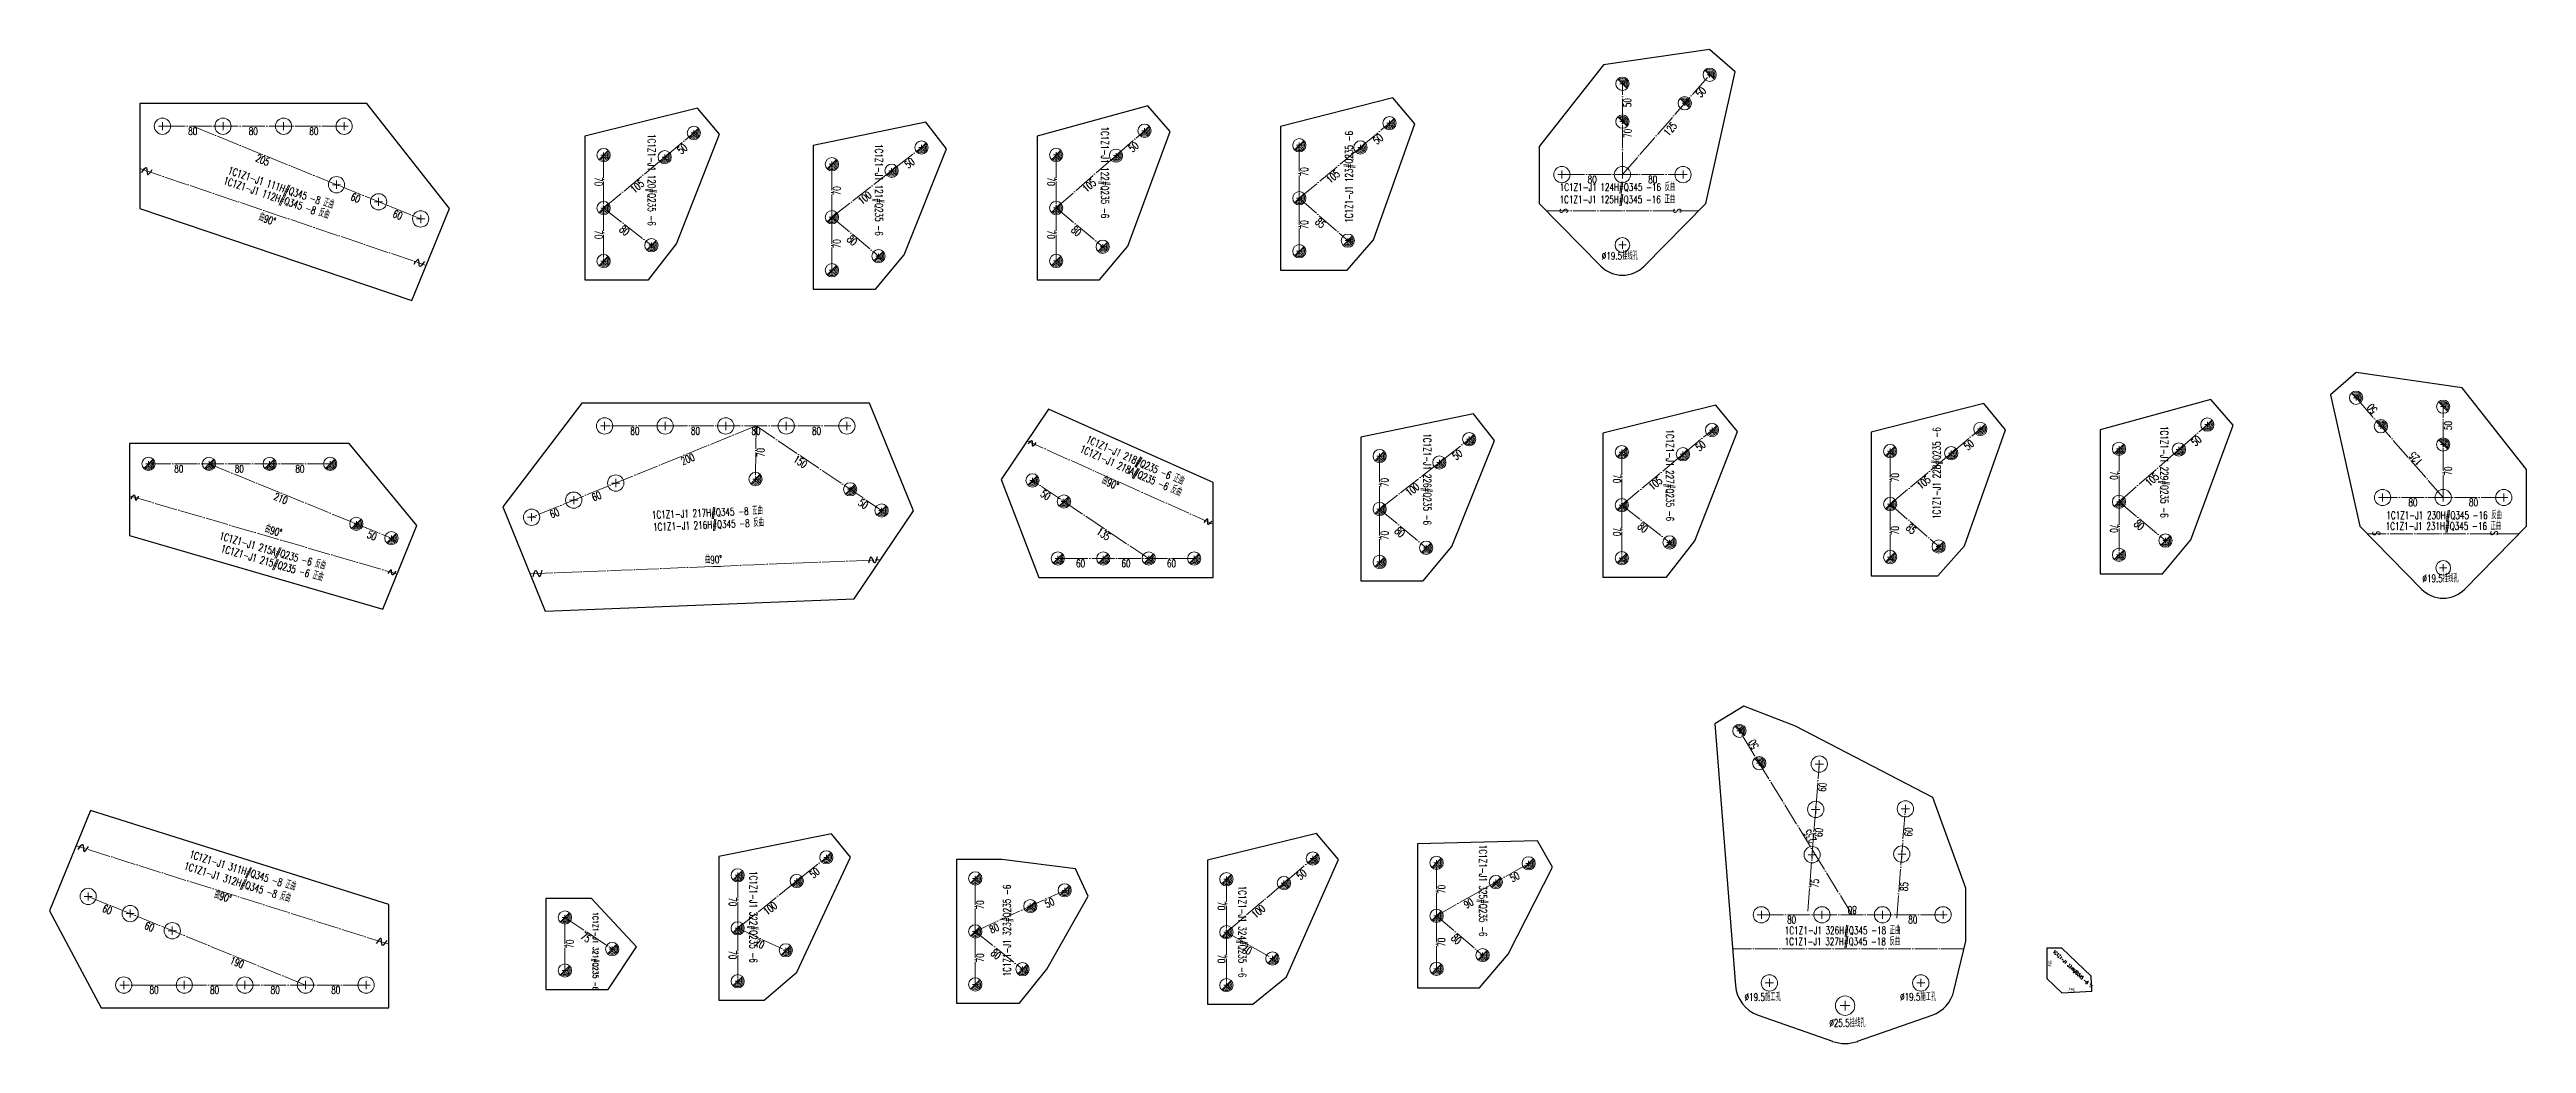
# Model space of a CAD drawing. Header units: millimetres. Extents: x 30 to 11727, y -2744 to 50.
# Drawn here: x 30 to 3301, y -1263 to 50 of the extents above; entities that cross this region are included whole.
import ezdxf
from ezdxf.enums import TextEntityAlignment as Align

# ---------------------------------------------------------------- set-up
doc = ezdxf.new("R2010")
doc.units = ezdxf.units.MM
doc.header["$LTSCALE"] = 20
doc.linetypes.add('DASHDOT2X', pattern=[1.75, 1.5, -0.125, 0, -0.125])
for name, color, linetype, lineweight in [('1', 7, 'Continuous', 25), ('11', 1, 'Continuous', 13), ('12', 7, 'Continuous', 13), ('4', 4, 'Continuous', 18), ('5', 7, 'Continuous', 13), ('7', 3, 'DASHDOT2X', 13), ('8', 6, 'DASHDOT2X', 13)]:
    doc.layers.add(name, color=color, linetype=linetype, lineweight=lineweight)
doc.styles.get("Standard").update_dxf_attribs({"font": 'simplex', "width": 0.7, "bigfont": 'gbhzfs.shx'})

msp = doc.modelspace()

# ---------------------------------------------------------------- texts
at = {"layer": '11', "width": 0.7}
for s, rotation, p in [('50', 90.0046, (2108.7, -20.6)), ('50', 48.8736, (2207.1, -3.5)), ('50', 39.7964, (1781.3, -64.9)), ('70', 90.0046, (2109, -61.1)), ('125', 48.8253, (2166.6, -52)), ('205', 337.858, (313.2, -91.7)), ('50', 39.8056, (862.3, -77.7)), ('50', 37.9403, (1162.6, -96.4)), ('50', 41.1356, (1458.1, -75.3)), ('70', 270, (760, -124.8)), ('105', 39.8056, (802.8, -127.3)), ('70', 270, (1357.7, -124.7)), ('105', 41.1356, (1399.7, -126.3)), ('70', 90, (1681.9, -111.9)), ('105', 39.7964, (1721.7, -114.5)), ('60', 337.858, (435.9, -141.7)), ('60', 337.858, (491.5, -164.3)), ('70', 90, (1064.6, -137)), ('100', 37.9403, (1103.4, -142.5)), ('70', 270, (760, -194.8)), ('80', 322.0438, (792.1, -185.6)), ('80', 320.1944, (1092.9, -198.8)), ('70', 270, (1357.7, -194.7)), ('80', 320.2036, (1389, -186.5)), ('70', 90, (1681.9, -181.9)), ('85', 318.8644, (1711.5, -176)), ('70', 90, (1064.6, -207)), ('50', 131.1264, (3093.7, -428.2)), ('50', 89.9954, (3192.8, -447.2)), ('200', 22.142, (870.7, -486.8)), ('70', 89.4333, (963.9, -482.8)), ('150', 326.0728, (1024.2, -490.8)), ('50', 37.9403, (1886, -481.7)), ('50', 39.8056, (2207.3, -470.2)), ('50', 39.7964, (2561.7, -468.9)), ('50', 41.1356, (2862, -463.5)), ('125', 131.1264, (3151.3, -494.1)), ('70', 90, (1788, -522.4)), ('70', 270, (2104.9, -517.3)), ('105', 39.8056, (2147.7, -519.9)), ('70', 90, (2462.3, -515.9)), ('105', 39.7964, (2502.1, -518.5)), ('70', 270, (2761.6, -512.9)), ('105', 41.1356, (2803.6, -514.5)), ('70', 89.9954, (3192.8, -507.2)), ('210', 337.8475, (337.1, -538.8)), ('60', 22.142, (750.3, -535.8)), ('50', 326.0728, (1107.1, -546.6)), ('50', 326.0833, (1347.9, -534.8)), ('100', 37.9403, (1826.9, -527.8)), ('50', 337.8475, (457.5, -587.8)), ('60', 22.142, (694.7, -558.4)), ('135', 326.0833, (1424.6, -586.4)), ('70', 90, (1788, -592.4)), ('80', 320.1944, (1816.3, -584.2)), ('70', 270, (2104.9, -587.3)), ('80', 322.0438, (2137.1, -578.1)), ('70', 90, (2462.3, -585.9)), ('85', 318.8644, (2491.9, -580)), ('70', 270, (2761.6, -582.9)), ('80', 320.2036, (2792.8, -574.7)), ('50', 121.5197, (2276.1, -871)), ('60', 85.506, (2366.3, -924.5)), ('235', 121.5197, (2350.6, -992.5)), ('60', 85.506, (2361.6, -984.3)), ('60', 85.506, (2480.1, -983.6)), ('50', 38.6699, (1037.1, -1034.3)), ('50', 40.5078, (1680.1, -1036.5)), ('50', 29.6819, (1962.4, -1039.2)), ('70', 270, (937.1, -1076.3)), ('100', 38.6699, (978.5, -1081.2)), ('70', 90, (1253.9, -1080.4)), ('50', 24.6206, (1348.4, -1073)), ('70', 270, (1582.6, -1081.5)), ('70', 90, (1863.2, -1059.8)), ('90', 29.6819, (1901.5, -1073.8)), ('75', 85.506, (2356.3, -1051.6)), ('85', 85.506, (2474.4, -1055.8)), ('60', 337.809, (107.9, -1081.9)), ('60', 337.809, (163.5, -1104.6)), ('80', 24.6206, (1275.3, -1106.8)), ('100', 40.5078, (1623.1, -1085.2)), ('80', 180, (2410.7, -1092)), ('70', 90, (711.9, -1132.1)), ('75', 326.3917, (740.8, -1119.2)), ('70', 270, (937.1, -1146.3)), ('70', 335.3797, (969.7, -1127.2)), ('80', 321.3301, (1282.7, -1141.6)), ('70', 330.3084, (1613.8, -1135.1)), ('70', 90, (1863.2, -1129.8)), ('80', 319.4459, (1891.1, -1121.9)), ('190', 337.809, (279.2, -1151.8)), ('70', 90, (1253.9, -1150.4)), ('70', 270, (1582.6, -1151.5))]:
    msp.add_text(s, height=10, rotation=rotation, dxfattribs=at).set_placement(p, align=Align.TOP_CENTER)
for s, p in [('80', (218.8, -53.2)), ('80', (298.8, -53.2)), ('80', (378.8, -53.2)), ('80', (2067.2, -117.1)), ('80', (2147.2, -117.1)), ('80', (802.8, -449.2)), ('80', (882.8, -449.2)), ('80', (962.8, -449.2)), ('80', (1042.8, -449.2)), ('80', (200.4, -499.3)), ('80', (280.4, -499.3)), ('80', (360.4, -499.3)), ('80', (3151.3, -543.7)), ('80', (3231.3, -543.7)), ('60', (1391.5, -624.3)), ('60', (1451.5, -624.3)), ('60', (1511.5, -624.3)), ('80', (2330.7, -1095)), ('80', (2490.7, -1095)), ('80', (167.7, -1187.8)), ('80', (247.7, -1187.8)), ('80', (327.7, -1187.8)), ('80', (407.7, -1187.8))]:
    msp.add_text(s, height=10, dxfattribs=at).set_placement(p, align=Align.TOP_CENTER)
at = {"layer": '12', "width": 0.7}
for s, height, rotation, p in [('1C1Z1-J1 120#Q235 -6 ', 10, 270, (817.1, -62.1)), ('1C1Z1-J1 122#Q235 -6 ', 10, 270, (1415.6, -52.1)), ('1C1Z1-J1 121#Q235 -6 ', 10, 270, (1117.2, -75.2)), ('1C1Z1-J1 112H#Q345 -8 反曲', 10, 341.3339, (257.5, -130.4)), ('1C1Z1-J1 111H#Q345 -8 正曲', 10, 341.3339, (263.5, -117.1)), ('S', 10, 90, (2037.5, -166.6)), ('S', 10, 90, (2187.6, -166.6)), ('1C1Z1-J1 227#Q235 -6 ', 10, 270, (2161.9, -452.3)), ('1C1Z1-J1 229#Q235 -6 ', 10, 270, (2815, -447.7)), ('1C1Z1-J1 226#Q235 -6 ', 10, 270, (1841.4, -457.4)), ('1C1Z1-J1 217H#Q345 -8 正曲', 10, 2.3067, (825.6, -573.3)), ('1C1Z1-J1 215A#Q235 -6 反曲', 10, 343.7224, (252.4, -600)), ('1C1Z1-J1 216H#Q345 -8 反曲', 10, 2.3067, (827.1, -589.2)), ('S', 10, 90, (3110.9, -592.5)), ('S', 10, 90, (3266.6, -592.4)), ('1C1Z1-J1 215#Q235 -6 正曲', 10, 343.7224, (254.3, -616.8)), ('1C1Z1-J1 325#Q235 -6 ', 10, 270, (1915.1, -1001)), ('1C1Z1-J1 322#Q235 -6 ', 10, 270, (951.4, -1035.7)), ('1C1Z1-J1 324#Q235 -6 ', 10, 270, (1597.2, -1055)), ('1C1Z1-J1 321#Q235 -6 ', 7, 270, (745.2, -1089.8))]:
    msp.add_text(s, height=height, rotation=rotation, dxfattribs=at).set_placement(p, align=Align.BOTTOM_LEFT)
for s, height, rotation, p in [('1C1Z1-J1 123#Q235 -6 ', 10, 90, (1741, -179.2)), ('1C1Z1-J1 228#Q235 -6 ', 10, 90, (2517.2, -570.6)), ('1C1Z1-J1 218A#Q235 -6 反曲', 10, 335.9195, (1393.6, -472.5)), ('1C1Z1-J1 218#Q235 -6 正曲', 10, 335.9195, (1401.9, -459.8)), ('1C1Z1-J1 311H#Q345 -8 正曲', 10, 342.495, (216.5, -1008.1)), ('1C1Z1-J1 312H#Q345 -8 反曲', 10, 342.495, (209.6, -1023.5)), ('1C1Z1-J1 323#Q235 -6 ', 10, 90, (1289.2, -1174.9)), ('1C1Z1-J1 334H#Q345 -6 电焊', 4, 316.4718, (2678, -1139.5)), ('焊接边', 4, 90, (2670.1, -1162.2))]:
    msp.add_text(s, height=height, rotation=rotation, dxfattribs=at).set_placement(p, align=Align.TOP_LEFT)
for s, p in [('1C1Z1-J1 124H#Q345 -16 反曲', (2024.4, -140.2)), ('1C1Z1-J1 125H#Q345 -16 正曲', (2024.2, -156.5)), ('%%C19.5挂线孔', (2079.9, -231)), ('%%C19.5挂线孔', (3163.8, -657.1))]:
    msp.add_text(s, height=10, dxfattribs=at).set_placement(p, align=Align.BOTTOM_LEFT)
for s, height, p in [('1C1Z1-J1 231H#Q345 -16 正曲', 10, (3115.3, -575)), ('1C1Z1-J1 230H#Q345 -16 反曲', 10, (3116.2, -560.7)), ('1C1Z1-J1 326H#Q345 -18 正曲', 10, (2321.7, -1109.1)), ('1C1Z1-J1 327H#Q345 -18 反曲', 10, (2321.4, -1123.8)), ('%%C19.5施工孔', 10, (2268.5, -1197.2)), ('%%C19.5施工孔', 10, (2473.8, -1196.9)), ('焊接边', 4, (2696.4, -1190.6)), ('%%C25.5挂线孔', 10, (2380.4, -1231.4))]:
    msp.add_text(s, height=height, dxfattribs=at).set_placement(p, align=Align.TOP_LEFT)
at = {"layer": '4', "width": 0.7}
for rotation, p in [(341.3339, (304, -178.6)), (343.7224, (312.5, -590.7)), (2.3067, (895.7, -632.7))]:
    msp.add_text('曲90°', height=10, rotation=rotation, dxfattribs=at).set_placement(p, align=Align.BOTTOM_LEFT)
for rotation, p in [(335.9195, (1443.2, -523.3)), (342.495, (271, -1068.2))]:
    msp.add_text('曲90°', height=10, rotation=rotation, dxfattribs=at).set_placement(p, align=Align.TOP_RIGHT)

# ---------------------------------------------------------------- blocks, each defined once
blk = doc.blocks.new('M20')
for p, q in [((-0.5, 0), (0.5, 0)), ((0, -0.5), (0, 0.5))]:
    blk.add_line(p, q)
blk.add_circle((0, 0), 1)
blk = doc.blocks.new('M16')
for p, q in [((-0.71, -0.71), (0.71, 0.71)), ((-0.4, 0), (0.4, 0)), ((0, 0.4), (0, -0.4))]:
    blk.add_line(p, q)
blk.add_circle((0, 0), 1)
for radius in [0.8, 0.6, 0.4, 0.2]:
    blk.add_arc((0, 0), radius, 225, 45)

# ---------------------------------------------------------------- linework, layer by layer
at = {"layer": '1'}
for p, q in [((2222.3, 49.6), (2082.2, 29.4)), ((2256.2, 20), (2222.3, 49.6)), ((2082.2, 29.4), (1997.2, -78.6)), ((2217.2, -153.6), (2256.2, 20)), ((448.8, -21.7), (148.8, -21.7)), ((148.8, -21.7), (148.8, -160.5)), ((557.8, -160.5), (448.8, -21.7)), ((885.7, -27.7), (736.5, -64.8)), ((914.5, -62.2), (885.7, -27.7)), ((1480.3, -24.7), (1334.2, -64.7)), ((1509.9, -58.6), (1480.3, -24.7)), ((1804, -14), (1655.4, -51.9)), ((1832.8, -48.6), (1804, -14)), ((736.5, -64.8), (736.5, -254.8)), ((857.8, -207), (914.5, -62.2)), ((1186.9, -46.3), (1038.1, -77)), ((1214.6, -81.8), (1186.9, -46.3)), ((1334.2, -64.7), (1334.2, -254.7)), ((1454, -210), (1509.9, -58.6)), ((1655.4, -51.9), (1655.4, -241.9)), ((1778.4, -202), (1832.8, -48.6)), ((1038.1, -77), (1038.1, -267)), ((1158.5, -221.6), (1214.6, -81.8)), ((1997.2, -78.6), (1997.2, -153.6)), ((148.8, -160.5), (508.4, -281.9)), ((508.4, -281.9), (557.8, -160.5)), ((1997.2, -153.6), (2078.7, -236.6)), ((2135.8, -236.6), (2217.2, -153.6)), ((820.6, -254.8), (857.8, -207)), ((1120.6, -267), (1158.5, -221.6)), ((1416.7, -254.7), (1454, -210)), ((1743.5, -241.9), (1778.4, -202)), ((736.5, -254.8), (820.6, -254.8)), ((1334.2, -254.7), (1416.7, -254.7)), ((1655.4, -241.9), (1743.5, -241.9)), ((1038.1, -267), (1120.6, -267)), ((3076.3, -377.1), (3042.4, -406.7)), ((3216.3, -397.2), (3076.3, -377.1)), ((732.8, -417.7), (628.4, -554.6)), ((1112.8, -417.7), (732.8, -417.7)), ((1170.6, -559.8), (1112.8, -417.7)), ((2230.6, -420.2), (2081.4, -457.3)), ((2259.4, -454.8), (2230.6, -420.2)), ((2584.4, -418.1), (2435.8, -455.9)), ((2613.2, -452.6), (2584.4, -418.1)), ((2884.2, -412.9), (2738.1, -452.9)), ((2913.8, -446.8), (2884.2, -412.9)), ((3042.4, -406.7), (3081.3, -580.2)), ((3301.3, -505.2), (3216.3, -397.2)), ((1349.1, -425.4), (1286.6, -518.3)), ((1566.5, -522.5), (1349.1, -425.4)), ((1910.4, -431.6), (1761.5, -462.4)), ((1938.1, -467.1), (1910.4, -431.6)), ((2081.4, -457.3), (2081.4, -647.3)), ((2202.8, -599.6), (2259.4, -454.8)), ((2435.8, -455.9), (2435.8, -645.9)), ((2558.8, -606), (2613.2, -452.6)), ((2738.1, -452.9), (2738.1, -642.9)), ((2857.8, -598.2), (2913.8, -446.8)), ((425.4, -470.8), (135.4, -470.8)), ((135.4, -470.8), (135.4, -592.2)), ((515, -579.4), (425.4, -470.8)), ((1761.5, -462.4), (1761.5, -652.4)), ((1882, -607), (1938.1, -467.1)), ((1286.6, -518.3), (1336.5, -647.8)), ((1566.5, -647.8), (1566.5, -522.5)), ((3301.3, -580.2), (3301.3, -505.2)), ((628.4, -554.6), (684.4, -692.3)), ((470, -689.8), (515, -579.4)), ((1092.5, -675.9), (1170.6, -559.8)), ((3081.3, -580.2), (3162.7, -663.2)), ((3219.8, -663.2), (3301.3, -580.2)), ((135.4, -592.2), (470, -689.8)), ((1844.1, -652.4), (1882, -607)), ((2165.5, -647.3), (2202.8, -599.6)), ((2524, -645.9), (2558.8, -606)), ((2820.6, -642.9), (2857.8, -598.2)), ((905.8, -633.3), (915.7, -632.9)), ((1336.5, -647.8), (1566.5, -647.8)), ((1761.5, -652.4), (1844.1, -652.4)), ((2081.4, -647.3), (2165.5, -647.3)), ((2435.8, -645.9), (2524, -645.9)), ((2738.1, -642.9), (2820.6, -642.9)), ((684.4, -692.3), (1092.5, -675.9)), ((2267.4, -817.7), (2229.1, -841.2)), ((2336, -844.4), (2267.4, -817.7)), ((2229.1, -841.2), (2256.4, -1187)), ((2426.6, -891.5), (2336, -844.4)), ((2517.2, -938.6), (2426.6, -891.5)), ((2560.7, -1058.5), (2517.2, -938.6)), ((83.8, -955.7), (29.7, -1088.3)), ((477.7, -1080), (83.8, -955.7)), ((1062.7, -986.3), (913.6, -1016.3)), ((1087.7, -1017.5), (1062.7, -986.3)), ((1702.9, -986.1), (1559.1, -1021.5)), ((1732.1, -1020.3), (1702.9, -986.1)), ((1995.2, -995.7), (1836.7, -999.8)), ((1836.7, -999.8), (1836.7, -1189.8)), ((2015, -1030.5), (1995.2, -995.7)), ((913.6, -1016.3), (913.6, -1206.3)), ((1016.6, -1169.1), (1087.7, -1017.5)), ((1287.4, -1020.4), (1227.4, -1020.4)), ((1227.4, -1020.4), (1227.4, -1210.4)), ((1384.9, -1032.6), (1287.4, -1020.4)), ((1401.6, -1069), (1384.9, -1032.6)), ((1559.1, -1021.5), (1559.1, -1211.5)), ((1663.7, -1175.3), (1732.1, -1020.3)), ((1956.4, -1145.5), (2015, -1030.5)), ((745.4, -1072.1), (685.4, -1072.1)), ((685.4, -1072.1), (685.4, -1192.1)), ((804.8, -1135.8), (745.4, -1072.1)), ((1346.9, -1165.4), (1401.6, -1069)), ((2560.7, -1128.5), (2560.7, -1058.5)), ((29.7, -1088.3), (97.7, -1216.3)), ((477.7, -1216.3), (477.7, -1080)), ((767.4, -1192.1), (804.8, -1135.8)), ((2545.1, -1193.9), (2560.7, -1128.5)), ((2687.7, -1137.7), (2667.7, -1137.7)), ((2667.7, -1137.7), (2667.7, -1177.7)), ((2726.3, -1174.4), (2687.7, -1137.7)), ((973.6, -1206.3), (1016.6, -1169.1)), ((1310.9, -1210.4), (1346.9, -1165.4)), ((1619.1, -1211.5), (1663.7, -1175.3)), ((1918.6, -1189.8), (1956.4, -1145.5)), ((2667.7, -1177.7), (2687.4, -1196.4)), ((2727.3, -1194.4), (2726.3, -1174.4)), ((685.4, -1192.1), (767.4, -1192.1)), ((913.6, -1206.3), (973.6, -1206.3)), ((1227.4, -1210.4), (1310.9, -1210.4)), ((1836.7, -1189.8), (1918.6, -1189.8)), ((2687.4, -1196.4), (2727.3, -1194.4)), ((97.7, -1216.3), (477.7, -1216.3)), ((1559.1, -1211.5), (1619.1, -1211.5)), ((2286.3, -1225.9), (2384.7, -1260.6)), ((2417.9, -1260.6), (2516.3, -1225.9))]:
    msp.add_line(p, q, dxfattribs=at)
for centre, radius, start, end in [((2107.2, -208.6), 40, 224.4545, 315.5455), ((3191.3, -635.2), 40, 224.4545, 315.5455), ((2301.3, -1183.5), 45, 184.5274, 250.5557), ((2501.3, -1183.5), 45, 289.4443, 346.5425), ((2401.3, -1213.5), 50, 250.5557, 289.4443)]:
    msp.add_arc(centre, radius, start, end, dxfattribs=at)
for points in [[(151.3, -112.8), (157.7, -106.5), (158.9, -115.3), (165.3, -109)], [(524.8, -230.5), (518.4, -236.8), (517.2, -227.9), (510.8, -234.2)], [(1322.3, -471.4), (1327.5, -467.2), (1327.8, -473.9), (1333, -469.6)], [(137.5, -543.8), (142, -538.9), (143.2, -545.5), (147.8, -540.6)], [(1565, -573.3), (1559.8, -577.6), (1559.5, -570.9), (1554.3, -575.1)], [(1123, -620.6), (1119.3, -628.7), (1115, -620.9), (1111.3, -629.1)], [(486.9, -639.6), (482.3, -644.5), (481.1, -637.9), (476.6, -642.8)], [(668.6, -646.9), (672.2, -638.7), (676.6, -646.6), (680.2, -638.4)], [(67.4, -1007.2), (73.7, -1000.8), (75.1, -1009.6), (81.3, -1003.2)], [(475.1, -1127.4), (468.9, -1133.8), (467.5, -1125), (461.3, -1131.4)]]:
    msp.add_spline(points, degree=3, dxfattribs=at)
at = {"layer": '5'}
for p, q in [((2112.1, -208.6), (2102.3, -208.6)), ((2107.2, -213.5), (2107.2, -203.7)), ((3196.1, -635.2), (3186.4, -635.2)), ((3191.3, -640.1), (3191.3, -630.3)), ((2306.7, -1183.5), (2295.9, -1183.5)), ((2301.3, -1188.8), (2301.3, -1178.1)), ((2401.3, -1219.8), (2401.3, -1207.1)), ((2506.7, -1183.5), (2495.9, -1183.5)), ((2501.3, -1188.8), (2501.3, -1178.1)), ((2407.7, -1213.5), (2394.9, -1213.5))]:
    msp.add_line(p, q, dxfattribs=at)
for centre, radius in [((2107.2, -208.6), 9.75), ((3191.3, -635.2), 9.75), ((2301.3, -1183.5), 10.8), ((2501.3, -1183.5), 10.8), ((2401.3, -1213.5), 12.8)]:
    msp.add_circle(centre, radius, dxfattribs=at)
at = {"layer": '7'}
for p, q in [((2107.2, -115.4), (2222.4, 16.3)), ((2107.2, -115.6), (2107.2, 4.4)), ((178.8, -51.7), (418.8, -51.7)), ((218.8, -51.7), (519.9, -174.2)), ((761.5, -159.8), (880.6, -60.6)), ((1359.2, -159.7), (1475.9, -57.7)), ((1680.4, -146.9), (1799.5, -47.7)), ((761.5, -89.8), (761.5, -229.8)), ((1063.1, -172), (1181.4, -79.8)), ((1359.2, -89.7), (1359.2, -229.7)), ((1680.4, -216.9), (1680.4, -76.9)), ((1063.1, -242), (1063.1, -102)), ((2027.2, -115.6), (2187.2, -115.6)), ((761.5, -159.8), (824.6, -209)), ((1359.2, -159.7), (1420.7, -210.9)), ((1680.4, -146.9), (1744.5, -202.9)), ((1063.1, -172), (1124.6, -223.3)), ((3191.3, -542.2), (3076.2, -410.4)), ((3191.3, -542.2), (3191.3, -422.2)), ((962.8, -447.7), (666.4, -568.3)), ((1082.8, -447.7), (762.8, -447.7)), ((962.8, -447.8), (962.1, -517.8)), ((962.8, -447.7), (1128.7, -559.3)), ((2106.4, -552.3), (2225.5, -453.1)), ((2460.8, -550.9), (2579.9, -451.7)), ((2763.1, -547.9), (2879.8, -445.9)), ((1786.5, -557.4), (1904.8, -465.2)), ((1786.5, -627.4), (1786.5, -487.4)), ((2106.4, -482.3), (2106.4, -622.3)), ((2460.8, -620.9), (2460.8, -480.9)), ((2763.1, -477.9), (2763.1, -617.9)), ((400.4, -497.8), (160.4, -497.8)), ((240.4, -497.8), (481.2, -595.9)), ((1481.5, -622.8), (1328, -519.6)), ((2106.4, -552.3), (2169.5, -601.5)), ((2460.8, -550.9), (2524.9, -606.9)), ((2763.1, -547.9), (2824.5, -599.1)), ((3271.3, -542.2), (3111.3, -542.2)), ((1786.5, -557.4), (1848, -608.6)), ((1541.5, -622.8), (1361.5, -622.8)), ((2410.7, -1093.5), (2261.7, -850.5)), ((2351.9, -1088.8), (2367.2, -894.4)), ((2469.5, -1098.1), (2480.9, -953.5)), ((938.6, -1111.3), (1055.7, -1017.6)), ((938.6, -1041.3), (938.6, -1181.3)), ((1252.4, -1185.4), (1252.4, -1045.4)), ((1584.1, -1116.5), (1698.2, -1019.1)), ((1584.1, -1046.5), (1584.1, -1186.5)), ((1861.7, -1164.8), (1861.7, -1024.8)), ((1861.7, -1094.8), (1983.3, -1025.5)), ((367.7, -1186.3), (80.7, -1069.2)), ((1252.4, -1115.4), (1370.5, -1061.2)), ((710.4, -1167.1), (710.4, -1097.1)), ((710.4, -1097.1), (772.9, -1138.7)), ((938.6, -1111.3), (1002.2, -1140.4)), ((1861.7, -1094.8), (1922.5, -1146.8)), ((2530.7, -1093.5), (2290.7, -1093.5)), ((1252.4, -1115.4), (1314.8, -1165.4)), ((1584.1, -1116.5), (1644.9, -1151.2)), ((447.7, -1186.3), (127.7, -1186.3))]:
    msp.add_line(p, q, dxfattribs=at)
at = {"layer": '8'}
for p, q in [((148.8, -107.7), (527.3, -235.5)), ((2007, -163.6), (2207.4, -163.6)), ((1566.5, -577.3), (1320.8, -467.5)), ((135.4, -540.1), (488.9, -643.3)), ((3291.5, -590.2), (3091.1, -590.2)), ((664.4, -643.1), (1127.1, -624.4)), ((477.7, -1132.4), (64.8, -1002.2)), ((2558.3, -1138.5), (2252.6, -1138.5))]:
    msp.add_line(p, q, dxfattribs=at)

# ---------------------------------------------------------------- block references
at = {"layer": '5', "rotation": 90}
for name, p, xscale, yscale, zscale in [('M16', (2107.2, 4.4), 8.75, 8.75, 8.75), ('M16', (2222.4, 16.3), 8.75, 8.75, 8.75), ('M16', (2189.5, -21.4), 8.75, 8.75, 8.75), ('M16', (2107.2, -45.6), 8.75, 8.75, 8.75), ('M20', (2027.2, -115.6), 10.75, 10.75, 10.75), ('M20', (2107.2, -115.6), 10.75, 10.75, 10.75), ('M20', (2187.2, -115.6), 10.75, 10.75, 10.75), ('M16', (3076.2, -410.4), 8.75, 8.75, 8.75), ('M16', (3191.3, -422.2), 8.75, 8.75, 8.75), ('M16', (3109, -448.1), 8.75, 8.75, 8.75), ('M16', (3191.3, -472.2), 8.75, 8.75, 8.75), ('M20', (3111.3, -542.2), 10.75, 10.75, 10.75), ('M20', (3191.3, -542.2), 10.75, 10.75, 10.75), ('M20', (3271.3, -542.2), 10.75, 10.75, 10.75), ('M16', (2261.7, -850.5), 8.75, 8.75, 8.75), ('M16', (2287.9, -893.1), 8.75, 8.75, 8.75), ('M20', (2367.2, -894.4), 10.75, 10.75, 10.75), ('M20', (2362.5, -954.3), 10.75, 10.75, 10.75), ('M20', (2480.9, -953.5), 10.75, 10.75, 10.75), ('M20', (2357.8, -1014.1), 10.75, 10.75, 10.75), ('M20', (2476.2, -1013.3), 10.75, 10.75, 10.75), ('M20', (2290.7, -1093.5), 10.75, 10.75, 10.75), ('M20', (2370.7, -1093.5), 10.75, 10.75, 10.75), ('M20', (2450.7, -1093.5), 10.75, 10.75, 10.75), ('M20', (2530.7, -1093.5), 10.75, 10.75, 10.75)]:
    msp.add_blockref(name, p, dxfattribs=dict(at, xscale=xscale, yscale=yscale, zscale=zscale))
at = {"layer": '5'}
for name, p, xscale, yscale, zscale in [('M20', (178.8, -51.7), 10.75, 10.75, 10.75), ('M20', (258.8, -51.7), 10.75, 10.75, 10.75), ('M20', (338.8, -51.7), 10.75, 10.75, 10.75), ('M20', (418.8, -51.7), 10.75, 10.75, 10.75), ('M16', (880.6, -60.6), 8.75, 8.75, 8.75), ('M16', (1475.9, -57.7), 8.75, 8.75, 8.75), ('M16', (1799.5, -47.7), 8.75, 8.75, 8.75), ('M16', (761.5, -89.8), 8.75, 8.75, 8.75), ('M16', (842.2, -92.6), 8.75, 8.75, 8.75), ('M16', (1063.1, -102), 8.75, 8.75, 8.75), ('M16', (1181.4, -79.8), 8.75, 8.75, 8.75), ('M16', (1359.2, -89.7), 8.75, 8.75, 8.75), ('M16', (1438.3, -90.6), 8.75, 8.75, 8.75), ('M16', (1680.4, -76.9), 8.75, 8.75, 8.75), ('M16', (1761.1, -79.7), 8.75, 8.75, 8.75), ('M20', (408.7, -129), 10.75, 10.75, 10.75), ('M16', (1141.9, -110.5), 8.75, 8.75, 8.75), ('M20', (464.3, -151.6), 10.75, 10.75, 10.75), ('M20', (519.9, -174.2), 10.75, 10.75, 10.75), ('M16', (761.5, -159.8), 8.75, 8.75, 8.75), ('M16', (1063.1, -172), 8.75, 8.75, 8.75), ('M16', (1359.2, -159.7), 8.75, 8.75, 8.75), ('M16', (1680.4, -146.9), 8.75, 8.75, 8.75), ('M16', (1744.5, -202.9), 8.75, 8.75, 8.75), ('M16', (761.5, -229.8), 8.75, 8.75, 8.75), ('M16', (824.6, -209), 8.75, 8.75, 8.75), ('M16', (1124.6, -223.3), 8.75, 8.75, 8.75), ('M16', (1359.2, -229.7), 8.75, 8.75, 8.75), ('M16', (1420.7, -210.9), 8.75, 8.75, 8.75), ('M16', (1680.4, -216.9), 8.75, 8.75, 8.75), ('M16', (1063.1, -242), 8.75, 8.75, 8.75), ('M20', (762.8, -447.7), 10.75, 10.75, 10.75), ('M20', (842.8, -447.7), 10.75, 10.75, 10.75), ('M20', (922.8, -447.7), 10.75, 10.75, 10.75), ('M20', (1002.8, -447.7), 10.75, 10.75, 10.75), ('M20', (1082.8, -447.7), 10.75, 10.75, 10.75), ('M16', (1904.8, -465.2), 8.75, 8.75, 8.75), ('M16', (2225.5, -453.1), 8.75, 8.75, 8.75), ('M16', (2579.9, -451.7), 8.75, 8.75, 8.75), ('M16', (2879.8, -445.9), 8.75, 8.75, 8.75), ('M16', (160.4, -497.8), 8.75, 8.75, 8.75), ('M16', (240.4, -497.8), 8.75, 8.75, 8.75), ('M16', (320.4, -497.8), 8.75, 8.75, 8.75), ('M16', (400.4, -497.8), 8.75, 8.75, 8.75), ('M16', (1786.5, -487.4), 8.75, 8.75, 8.75), ('M16', (1865.4, -495.9), 8.75, 8.75, 8.75), ('M16', (2106.4, -482.3), 8.75, 8.75, 8.75), ('M16', (2187.1, -485.1), 8.75, 8.75, 8.75), ('M16', (2460.8, -480.9), 8.75, 8.75, 8.75), ('M16', (2541.5, -483.7), 8.75, 8.75, 8.75), ('M16', (2763.1, -477.9), 8.75, 8.75, 8.75), ('M16', (2842.2, -478.8), 8.75, 8.75, 8.75), ('M20', (777.5, -523.1), 10.75, 10.75, 10.75), ('M16', (962.1, -517.8), 8.75, 8.75, 8.75), ('M16', (1087.2, -531.4), 8.75, 8.75, 8.75), ('M16', (1328, -519.6), 8.75, 8.75, 8.75), ('M20', (722, -545.7), 10.75, 10.75, 10.75), ('M16', (1128.7, -559.3), 8.75, 8.75, 8.75), ('M16', (1369.5, -547.5), 8.75, 8.75, 8.75), ('M16', (1786.5, -557.4), 8.75, 8.75, 8.75), ('M16', (2106.4, -552.3), 8.75, 8.75, 8.75), ('M16', (2460.8, -550.9), 8.75, 8.75, 8.75), ('M16', (2763.1, -547.9), 8.75, 8.75, 8.75), ('M16', (434.9, -577), 8.75, 8.75, 8.75), ('M16', (481.2, -595.9), 8.75, 8.75, 8.75), ('M20', (666.4, -568.3), 10.75, 10.75, 10.75), ('M16', (1361.5, -622.8), 8.75, 8.75, 8.75), ('M16', (1421.5, -622.8), 8.75, 8.75, 8.75), ('M16', (1481.5, -622.8), 8.75, 8.75, 8.75), ('M16', (1541.5, -622.8), 8.75, 8.75, 8.75), ('M16', (1786.5, -627.4), 8.75, 8.75, 8.75), ('M16', (1848, -608.6), 8.75, 8.75, 8.75), ('M16', (2106.4, -622.3), 8.75, 8.75, 8.75), ('M16', (2169.5, -601.5), 8.75, 8.75, 8.75), ('M16', (2460.8, -620.9), 8.75, 8.75, 8.75), ('M16', (2524.9, -606.9), 8.75, 8.75, 8.75), ('M16', (2763.1, -617.9), 8.75, 8.75, 8.75), ('M16', (2824.5, -599.1), 8.75, 8.75, 8.75), ('M16', (1055.7, -1017.6), 8.75, 8.75, 8.75), ('M16', (1698.2, -1019.1), 8.75, 8.75, 8.75), ('M16', (938.6, -1041.3), 8.75, 8.75, 8.75), ('M16', (1016.6, -1048.8), 8.75, 8.75, 8.75), ('M16', (1252.4, -1045.4), 8.75, 8.75, 8.75), ('M16', (1584.1, -1046.5), 8.75, 8.75, 8.75), ('M16', (1660.1, -1051.6), 8.75, 8.75, 8.75), ('M16', (1861.7, -1024.8), 8.75, 8.75, 8.75), ('M16', (1939.9, -1050.2), 8.75, 8.75, 8.75), ('M16', (1983.3, -1025.5), 8.75, 8.75, 8.75), ('M20', (80.7, -1069.2), 10.75, 10.75, 10.75), ('M16', (1325.1, -1082), 8.75, 8.75, 8.75), ('M16', (1370.5, -1061.2), 8.75, 8.75, 8.75), ('M20', (136.2, -1091.8), 10.75, 10.75, 10.75), ('M20', (191.8, -1114.5), 10.75, 10.75, 10.75), ('M16', (710.4, -1097.1), 8.75, 8.75, 8.75), ('M16', (938.6, -1111.3), 8.75, 8.75, 8.75), ('M16', (1252.4, -1115.4), 8.75, 8.75, 8.75), ('M16', (1584.1, -1116.5), 8.75, 8.75, 8.75), ('M16', (1861.7, -1094.8), 8.75, 8.75, 8.75), ('M16', (772.9, -1138.7), 8.75, 8.75, 8.75), ('M16', (1002.2, -1140.4), 8.75, 8.75, 8.75), ('M16', (1644.9, -1151.2), 8.75, 8.75, 8.75), ('M16', (1922.5, -1146.8), 8.75, 8.75, 8.75), ('M20', (127.7, -1186.3), 10.75, 10.75, 10.75), ('M20', (207.7, -1186.3), 10.75, 10.75, 10.75), ('M20', (287.7, -1186.3), 10.75, 10.75, 10.75), ('M20', (367.7, -1186.3), 10.75, 10.75, 10.75), ('M20', (447.7, -1186.3), 10.75, 10.75, 10.75), ('M16', (710.4, -1167.1), 8.75, 8.75, 8.75), ('M16', (938.6, -1181.3), 8.75, 8.75, 8.75), ('M16', (1252.4, -1185.4), 8.75, 8.75, 8.75), ('M16', (1314.8, -1165.4), 8.75, 8.75, 8.75), ('M16', (1584.1, -1186.5), 8.75, 8.75, 8.75), ('M16', (1861.7, -1164.8), 8.75, 8.75, 8.75)]:
    msp.add_blockref(name, p, dxfattribs=dict(at, xscale=xscale, yscale=yscale, zscale=zscale))

msp.set_redraw_order([(e.dxf.handle, doc.entitydb.next_handle()) for e in msp.query("TEXT MTEXT ATTDEF DIMENSION ARC_DIMENSION")])  # texts and dimensions are drawn at this point

doc.saveas('drawing.dxf')
